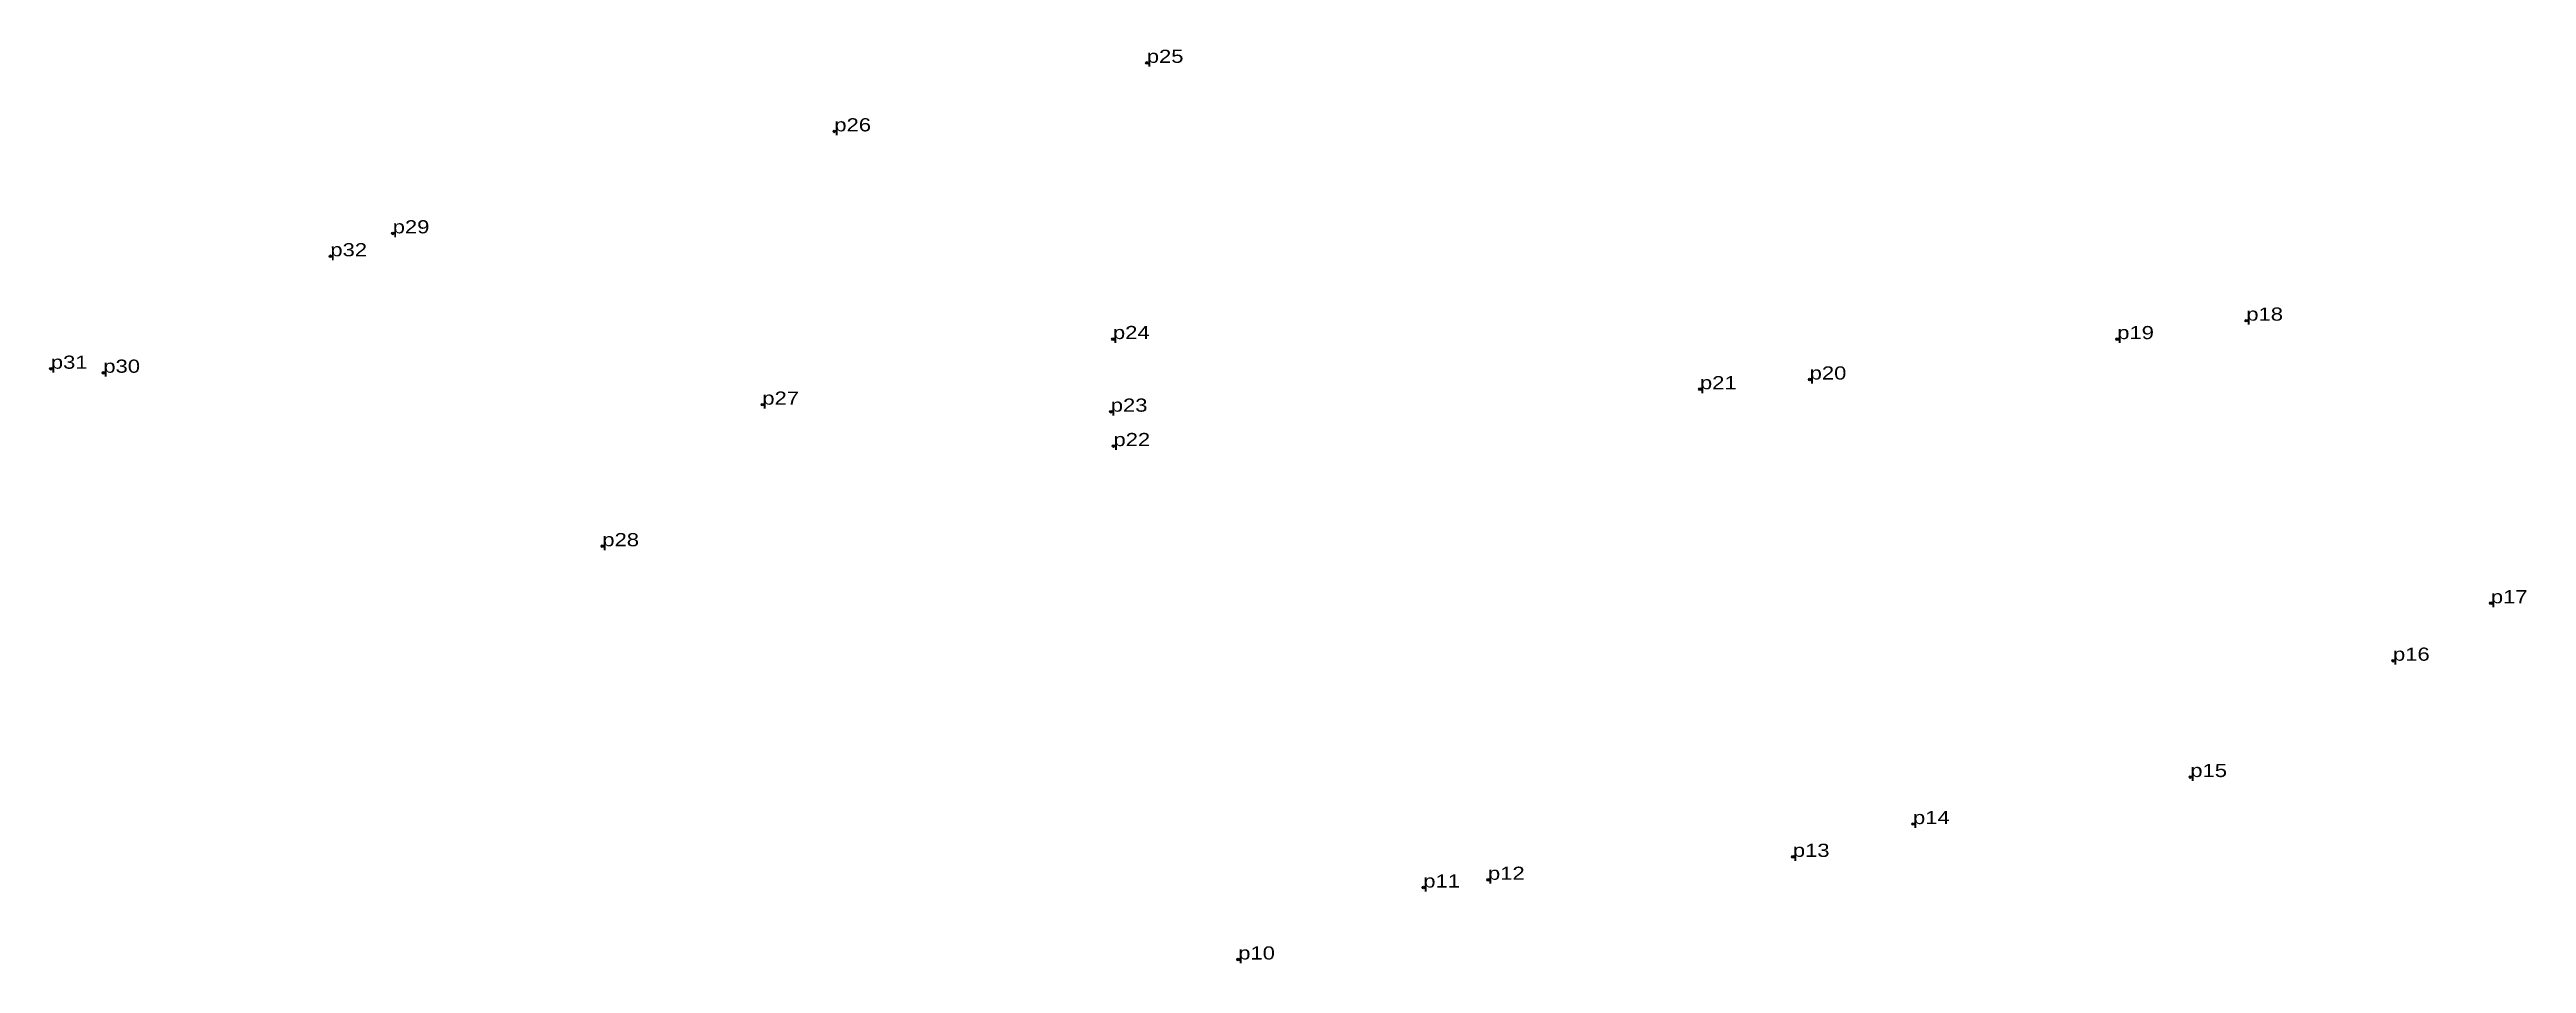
# Model space of a CAD drawing. Header units: metres. Extents: x 1 to 1819946, y -1 to 1851864.
# Drawn here: x 544414.1 to 544753, y 1834383.2 to 1834508.3 of the extents above; entities that cross this region are included whole.
import ezdxf

# ---------------------------------------------------------------- set-up
doc = ezdxf.new("R2010")
doc.units = ezdxf.units.M
doc.header["$LTSCALE"] = 0.72
doc.header["$PDMODE"] = 32
doc.header["$PDSIZE"] = 0.36
doc.layers.add('12', color=7, linetype='Continuous')
doc.layers.add('7', color=7, linetype='Continuous')

msp = doc.modelspace()

# ---------------------------------------------------------------- texts
at = {"layer": '12', "width": 1.25}
for s, p in [('p25', (544564.25, 1834506.44)), ('p26', (544521.5, 1834497.06)), ('p29', (544461.08, 1834483.1)), ('p32', (544452.55, 1834479.96)), ('p18', (544714.68, 1834471.15)), ('p24', (544559.62, 1834468.63)), ('p19', (544697.02, 1834468.62)), ('p31', (544414.31, 1834464.57)), ('p30', (544421.49, 1834464.02)), ('p21', (544639.93, 1834461.76)), ('p20', (544654.94, 1834463.09)), ('p27', (544511.65, 1834459.65)), ('p23', (544559.32, 1834458.69)), ('p22', (544559.69, 1834453.98)), ('p28', (544489.76, 1834440.27)), ('p17', (544748.14, 1834432.46)), ('p16', (544734.75, 1834424.6)), ('p15', (544707.02, 1834408.68)), ('p14', (544669.08, 1834402.24)), ('p13', (544652.64, 1834397.75)), ('p11', (544602.08, 1834393.55)), ('p12', (544610.93, 1834394.61)), ('p10', (544576.76, 1834383.7))]:
    msp.add_text(s, height=1.8, dxfattribs=at).set_placement(p)

# ---------------------------------------------------------------- linework, layer by layer
at = {"layer": '7'}
for p in [(544564.25, 1834506.43), (544521.5, 1834497.06), (544461.08, 1834483.1), (544452.55, 1834479.96), (544714.68, 1834471.15), (544559.62, 1834468.63), (544697.02, 1834468.62), (544414.31, 1834464.57), (544421.49, 1834464.02), (544654.94, 1834463.09), (544511.65, 1834459.65), (544559.32, 1834458.69), (544639.93, 1834461.76), (544559.69, 1834453.99), (544489.76, 1834440.27), (544748.13, 1834432.47), (544734.75, 1834424.6), (544707.02, 1834408.68), (544669.08, 1834402.25), (544652.64, 1834397.75), (544610.93, 1834394.61), (544602.09, 1834393.55), (544576.76, 1834383.7)]:
    msp.add_point(p, dxfattribs=at)

msp.set_redraw_order([(e.dxf.handle, doc.entitydb.next_handle()) for e in msp.query("TEXT MTEXT ATTDEF DIMENSION ARC_DIMENSION")])  # texts and dimensions are drawn at this point

doc.saveas('drawing.dxf')
